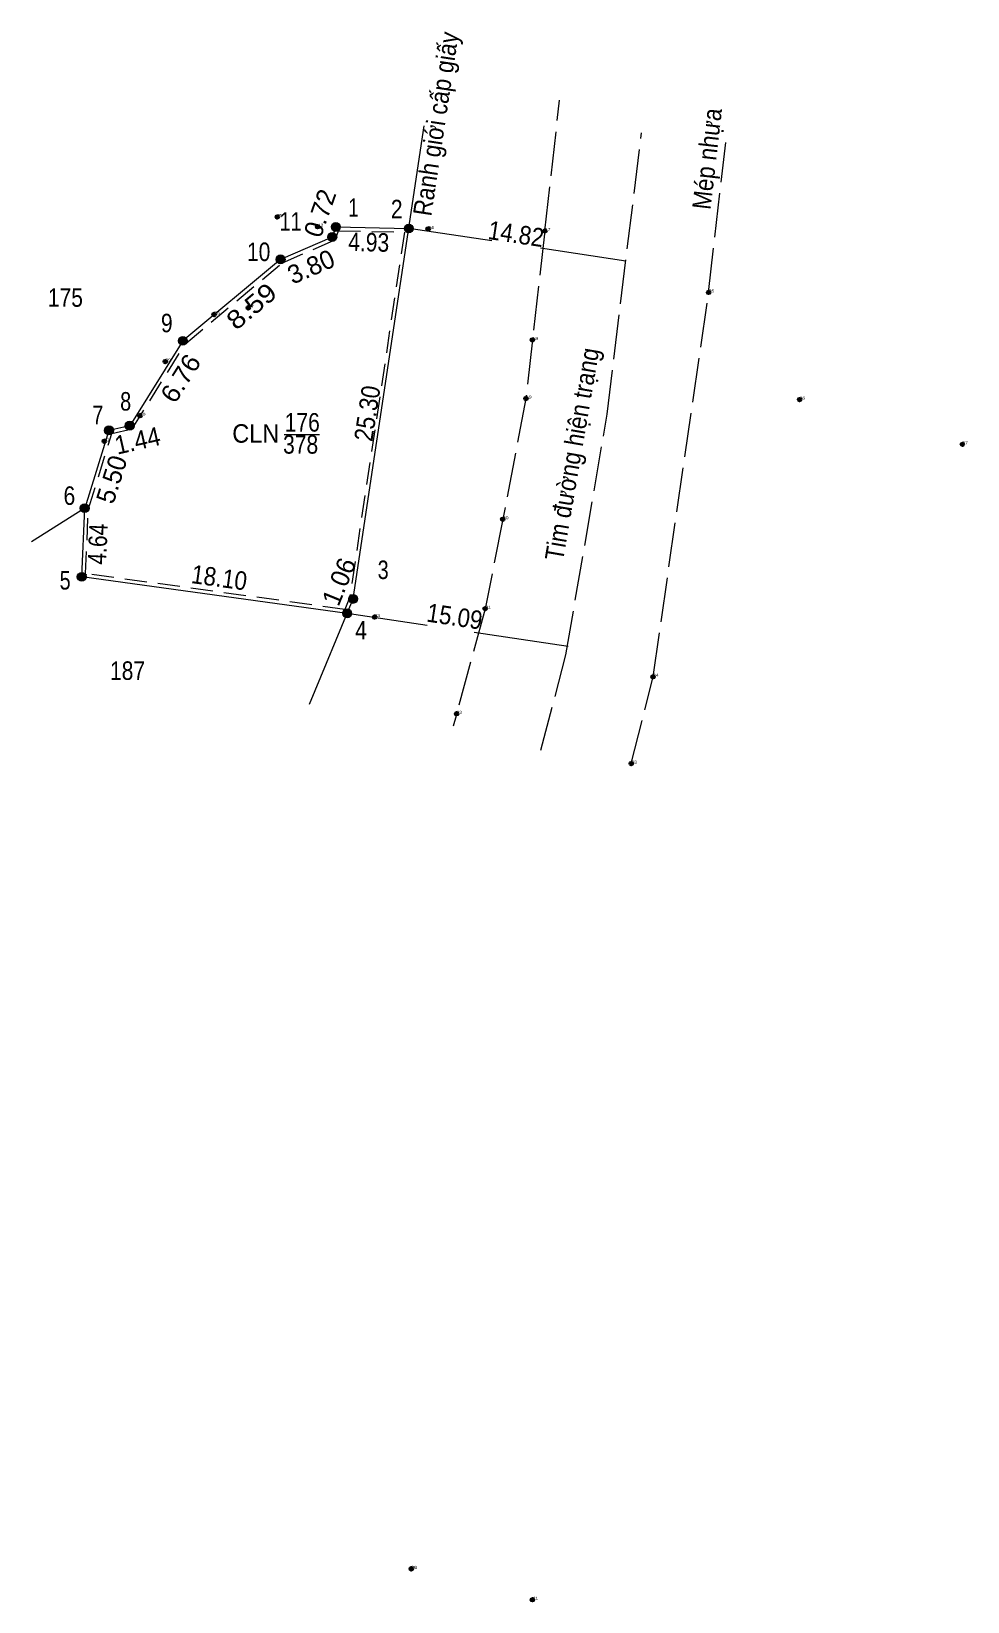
# Model space of a CAD drawing. Header units: metres. Extents: x 538337 to 538937, y 1836852 to 1837233.
# Drawn here: x 538873.9 to 538937.1, y 1836999.2 to 1837105.3 of the extents above; entities that cross this region are included whole.
import ezdxf
from ezdxf.enums import TextEntityAlignment as Align

# ---------------------------------------------------------------- set-up
doc = ezdxf.new("R2010")
doc.units = ezdxf.units.M
doc.header["$LTSCALE"] = 0.5
doc.header["$PDMODE"] = 32
doc.header["$PDSIZE"] = 0.25
doc.linetypes.add('LONG_DASHED', pattern=[7.5, 6, -1.5])
doc.linetypes.add('MEDIUM_DASHED', pattern=[4.5, 3, -1.5])
for name, color, linetype, lineweight in [('1', 7, 'LONG_DASHED', 13), ('10', 7, 'Continuous', 13), ('41', 7, 'Continuous', 13), ('63', 7, 'Continuous', 13), ('7', 7, 'Continuous', 25)]:
    doc.layers.add(name, color=color, linetype=linetype, lineweight=lineweight)
doc.layers.add('12', color=7, linetype='Continuous')

msp = doc.modelspace()

# ---------------------------------------------------------------- texts
at = {"layer": '1'}
for s, width, p in [('175', 0.85, (538876.205, 1837086.65)), ('176', 0.85, (538892.205, 1837078.22)), ('CLN', 0.95, (538889.065, 1837077.47)), ('378', 0.85, (538892.095, 1837076.73)), ('187', 0.85, (538880.405, 1837061.45))]:
    msp.add_text(s, height=1.25, dxfattribs=dict(at, width=width)).set_placement(p, align=Align.CENTER)
at = {"layer": '12'}
for s, width, p in [('35', 1.25, (538890.52, 1837092.72)), ('42', 1.3, (538893.24, 1837092.06)), ('34', 1.3, (538900.71, 1837091.91)), ('17', 1.25, (538908.6, 1837091.77)), ('25', 1.3, (538919.65, 1837087.62)), ('27', 1.25, (538888.56, 1837086.58)), ('28', 1.3, (538886.25, 1837086.13)), ('18', 1.3, (538907.75, 1837084.41)), ('29', 1.3, (538882.95, 1837082.95)), ('19', 1.3, (538907.31, 1837080.45)), ('36', 1.25, (538925.8, 1837080.38)), ('30', 1.25, (538881.24, 1837079.29)), ('31', 1.25, (538878.83, 1837077.57)), ('37', 1.25, (538936.79, 1837077.36)), ('20', 1.3, (538905.75, 1837072.3)), ('32', 1.3, (538877.31, 1837068.41)), ('21', 1.3, (538904.56, 1837066.26)), ('33', 1.25, (538897.09, 1837065.69)), ('24', 1.25, (538915.9, 1837061.66)), ('22', 1.25, (538902.63, 1837059.16)), ('23', 1.3, (538914.43, 1837055.8)), ('40', 1.3, (538899.57, 1837001.4)), ('39', 1.3, (538899.57, 1837001.41)), ('41', 1.3, (538907.75, 1836999.32))]:
    msp.add_text(s, height=0.2, dxfattribs=dict(at, width=width)).set_placement(p)
at = {"layer": '63'}
for s, rotation, width, p in [('Ranh giới cấp giấy', 81.459, 0.9, (538901.8447, 1837098.9172)), ('Mép nhựa', 83.467, 0.9, (538920.1701, 1837096.5789)), ('14.82', 351.465, 0.9, (538906.5522, 1837090.9575)), ('4.93', 358.838, 0.85, (538896.6823, 1837090.392)), ('8.59', 39.806, 1.15, (538889.1749, 1837086.2091)), ('6.76', 57.932, 1.05, (538884.5212, 1837081.4882)), ('Tim đường hiện trạng', 80.229, 0.9, (538911.0464, 1837076.5939)), ('25.30', 81.454, 0.9, (538897.2136, 1837079.3571)), ('1.44', 12.875, 0.95, (538881.2157, 1837077.0042)), ('4.64', 87.532, 0.85, (538879.0116, 1837070.5981)), ('18.10', 352.156, 0.9, (538886.5147, 1837067.7404)), ('15.09', 351.462, 0.9, (538902.4072, 1837065.1182))]:
    msp.add_text(s, height=1.25, rotation=rotation, dxfattribs=dict(at, width=width)).set_placement(p, align=Align.CENTER)
for s, rotation, p in [('0.72', 70.56, (538893.989, 1837092.767)), ('3.80', 23.396, (538893.0468, 1837088.7849)), ('5.50', 72.652, (538879.9275, 1837074.8086)), ('1.06', 67.797, (538895.266, 1837067.8538))]:
    msp.add_text(s, height=1.25, rotation=rotation, dxfattribs=at).set_placement(p, align=Align.CENTER)
for s, width, p in [(' 1', 0.75, (538896.01, 1837092.73)), (' 2', 0.85, (538898.98, 1837092.63)), (' 11', 0.8, (538892.16, 1837091.79)), (' 10', 0.85, (538890.05, 1837089.74)), (' 9', 0.85, (538883.45, 1837084.93)), (' 8', 0.8, (538880.65, 1837079.64)), (' 7', 0.8, (538878.77, 1837078.72)), (' 6', 0.85, (538876.87, 1837073.27)), (' 3', 0.8, (538898.04, 1837068.26)), (' 5', 0.8, (538876.56, 1837067.55)), (' 4', 0.85, (538896.57, 1837064.18))]:
    msp.add_text(s, height=1.25, dxfattribs=dict(at, width=width)).set_placement(p, align=Align.RIGHT)

# ---------------------------------------------------------------- hatches: boundary and pattern name
at = {"layer": '63'}
for points in [[(538894.77, 1837092.04, 1), (538894.17, 1837092.04, 1)], [(538899.7, 1837091.94, 1), (538899.1, 1837091.94, 1)], [(538894.53, 1837091.36, 1), (538893.93, 1837091.36, 1)], [(538891.04, 1837089.85, 1), (538890.44, 1837089.85, 1)], [(538884.44, 1837084.35, 1), (538883.84, 1837084.35, 1)], [(538879.45, 1837078.3, 1), (538878.85, 1837078.3, 1)], [(538880.85, 1837078.62, 1), (538880.25, 1837078.62, 1)], [(538877.81, 1837073.05, 1), (538877.21, 1837073.05, 1)], [(538877.61, 1837068.41, 1), (538877.01, 1837068.41, 1)], [(538895.54, 1837065.94, 1), (538894.94, 1837065.94, 1)], [(538895.94, 1837066.92, 1), (538895.34, 1837066.92, 1)]]:
    msp.add_hatch(color=256, dxfattribs=at).paths.add_polyline_path(points)

# ---------------------------------------------------------------- linework, layer by layer
at = {"layer": '1'}
for p, q in [((538908.6, 1837091.77), (538909.58, 1837100.6)), ((538919.65, 1837087.62), (538920.81, 1837097.75))]:
    msp.add_line(p, q, dxfattribs=at)
at = {"layer": '1', "linetype": 'Continuous'}
msp.add_line((538894.47, 1837092.04), (538899.4, 1837091.94), dxfattribs=at)
at = {"layer": '1', "linetype": 'MEDIUM_DASHED'}
msp.add_lwpolyline([(538894.65, 1837091.79), (538899.11, 1837091.7), (538895.4, 1837066.99), (538895.08, 1837066.21), (538877.57, 1837068.63), (538877.76, 1837073.01), (538879.35, 1837078.09), (538880.71, 1837078.4), (538884.33, 1837084.18), (538890.87, 1837089.63), (538894.43, 1837091.17)], close=True, dxfattribs=at)
at = {"layer": '1'}
for points in [[(538908.6, 1837091.77), (538907.75, 1837084.41), (538907.31, 1837080.45), (538905.75, 1837072.3), (538904.56, 1837066.26), (538902.4, 1837058.32)], [(538914.43, 1837055.8), (538915.9, 1837061.66), (538919.65, 1837087.62)]]:
    msp.add_lwpolyline(points, dxfattribs=at)
at = {"layer": '1', "linetype": 'Continuous'}
msp.add_lwpolyline([(538895.24, 1837065.94), (538877.31, 1837068.41), (538877.51, 1837073.05)], dxfattribs=at)
at = {"layer": '10'}
msp.add_lwpolyline([(538894.48, 1837092.04), (538894.23, 1837091.36), (538890.74, 1837089.85), (538884.14, 1837084.35), (538880.55, 1837078.62), (538879.15, 1837078.3), (538877.51, 1837073.05), (538873.91, 1837070.77)], dxfattribs=at)
at = {"layer": '41'}
msp.add_lwpolyline([(538892.7, 1837059.82), (538895.64, 1837066.92), (538900.44, 1837098.88)], dxfattribs=at)
at = {"layer": '63'}
for p, q in [((538905.01, 1837091.1), (538899.4, 1837091.94)), ((538914.06, 1837089.74), (538908.3, 1837090.6)), ((538890.98, 1837078.03), (538893.38, 1837078.03)), ((538900.64, 1837065.13), (538895.24, 1837065.94)), ((538910.16, 1837063.7), (538903.81, 1837064.66))]:
    msp.add_line(p, q, dxfattribs=at)
at = {"layer": '63', "linetype": 'LONG_DASHED'}
msp.add_lwpolyline([(538908.33, 1837056.71), (538910.01, 1837063.14), (538912.81, 1837079.4), (538915.11, 1837098.4)], dxfattribs=at)
at = {"layer": '63'}
for centre in [(538894.47, 1837092.04), (538899.4, 1837091.94), (538894.23, 1837091.36), (538890.74, 1837089.85), (538884.14, 1837084.35), (538879.15, 1837078.3), (538880.55, 1837078.62), (538877.51, 1837073.05), (538877.31, 1837068.41), (538895.24, 1837065.94), (538895.64, 1837066.92)]:
    msp.add_circle(centre, 0.3, dxfattribs=at)
at = {"layer": '7'}
for p in [(538890.52, 1837092.72), (538893.24, 1837092.06), (538900.71, 1837091.91), (538908.6, 1837091.77), (538919.65, 1837087.62), (538888.56, 1837086.58), (538886.25, 1837086.13), (538907.75, 1837084.41), (538882.95, 1837082.95), (538907.31, 1837080.45), (538925.8, 1837080.38), (538881.24, 1837079.29), (538878.83, 1837077.57), (538936.79, 1837077.36), (538905.75, 1837072.3), (538877.31, 1837068.41), (538904.56, 1837066.26), (538897.09, 1837065.69), (538915.9, 1837061.66), (538902.63, 1837059.16), (538914.43, 1837055.8), (538899.57, 1837001.41), (538899.57, 1837001.4), (538907.75, 1836999.32)]:
    msp.add_point(p, dxfattribs=at)

msp.set_redraw_order([(e.dxf.handle, doc.entitydb.next_handle()) for e in msp.query("TEXT MTEXT ATTDEF DIMENSION ARC_DIMENSION")])  # texts and dimensions are drawn at this point

doc.saveas('drawing.dxf')
